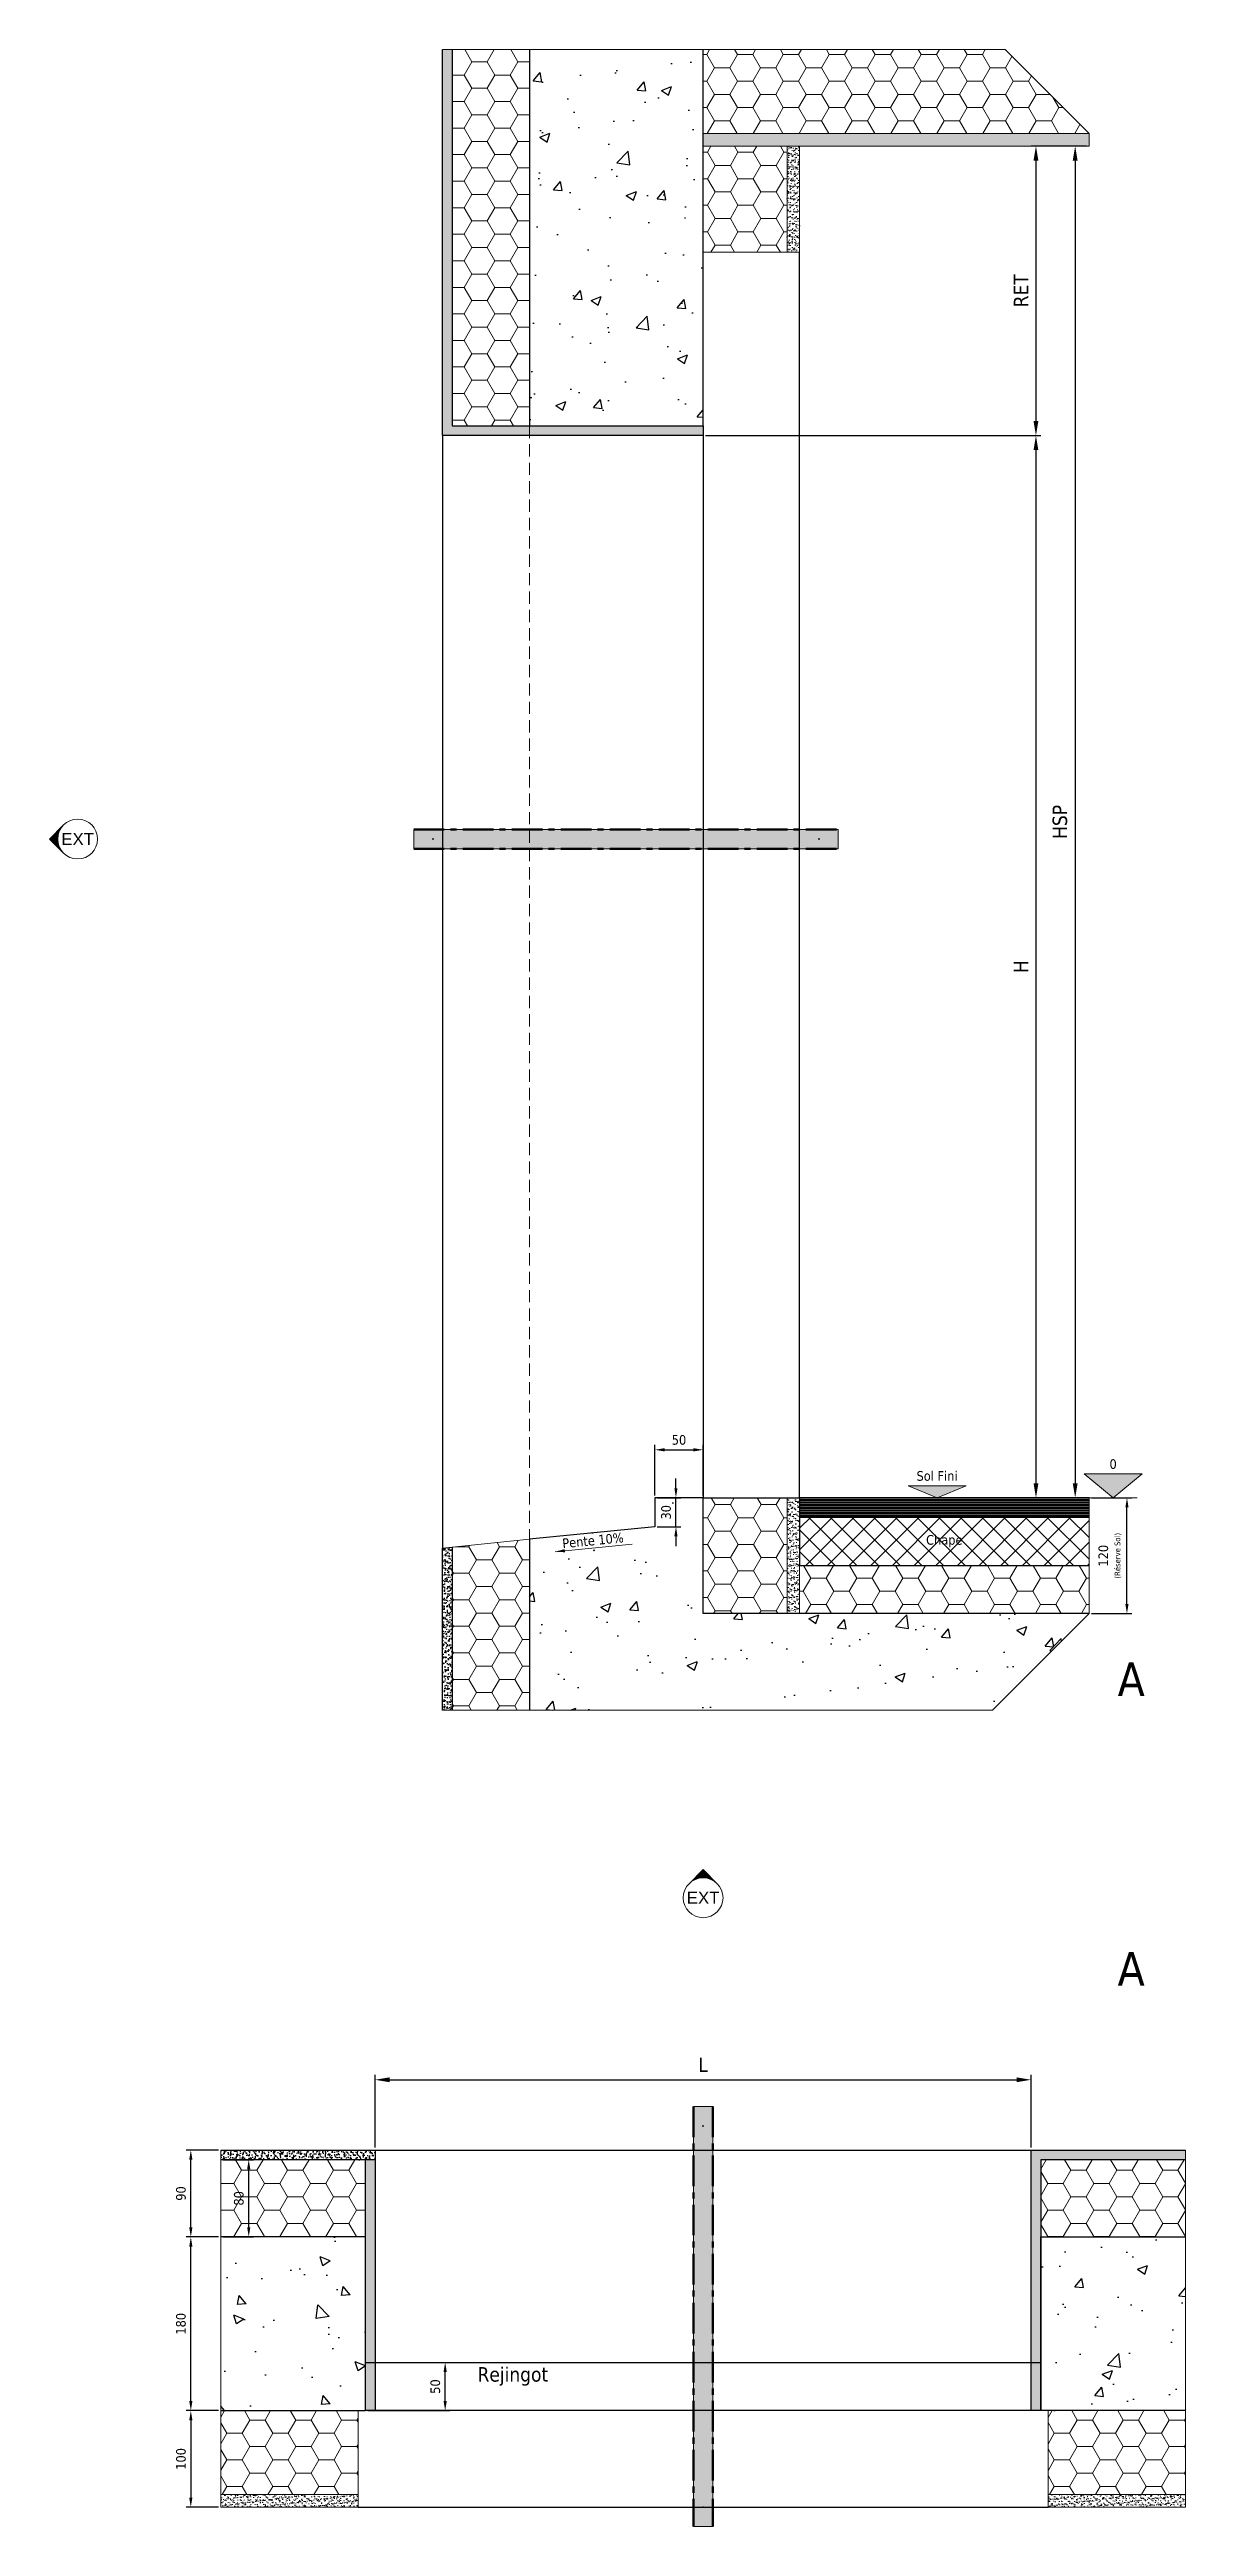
# Model space of a CAD drawing. Header units: millimetres. Extents: x -20000 to 230000, y -17405 to 25402.
# Drawn here: x 4340 to 5518, y 4028 to 6594 of the extents above; entities that cross this region are included whole.
import ezdxf
from ezdxf.enums import TextEntityAlignment as Align

# ---------------------------------------------------------------- set-up
doc = ezdxf.new("R2010")
doc.units = ezdxf.units.MM
doc.header["$PDMODE"] = 35
doc.header["$PDSIZE"] = 0.5
doc.linetypes.add('AXES', pattern=[50.800000000000004, 31.75, -6.35, 6.35, -6.35])
doc.linetypes.add('CACHE', pattern=[9.524999999999999, 6.35, -3.175])
doc.layers.get('0').update_dxf_attribs({"lineweight": 13})
doc.layers.get('Defpoints').update_dxf_attribs({"true_color": 0xc2a584})
for name, color, linetype, lineweight in [('0 - 1 (validé)', 3, 'Continuous', 13), ('1 - Axe', 1, 'AXES', 0), ('1 - BETON', 251, 'Continuous', 25), ('1 - Béton', 251, 'Continuous', 25), ('1 - Cotation', 32, 'Continuous', 13), ('1 - INTERROMPU', 253, 'CACHE', 13), ('1 - Isolant', 132, 'Continuous', 13), ('1 - Platre', 252, 'Continuous', 13), ('1 - Texte', 7, 'Continuous', 13), ('Texte', 7, 'Continuous', 13)]:
    doc.layers.add(name, color=color, linetype=linetype, lineweight=lineweight)
for name, color, linetype, lineweight, plot in [('0 - Invisible', 43, 'Continuous', 0, False), ('0 - Trame', 1, 'Continuous', 0, False), ('Non visible', 163, 'Continuous', 25, False)]:
    doc.layers.add(name, color=color, linetype=linetype, lineweight=lineweight, plot=plot)
doc.layers.add('1 - Cache', color=7, linetype='Continuous', lineweight=0, true_color=0xffffff)
doc.styles.get("Standard").update_dxf_attribs({"font": 'ARIALUNI.TTF'})
doc.styles.add('Texte Poralu', font='tahomabd.ttf')
doc.dimstyles.new('100 - 1000', dxfattribs={"dimtxt": 15, "dimasz": 15, "dimexe": 5, "dimexo": 2.5, "dimgap": 8, "dimtad": 1, "dimdec": 1, "dimtxsty": 'Texte Poralu', "dimcen": 10, "dimazin": 0, "dimtfac": 1, "dimtdec": 1, "dimtmove": 0, "dimatfit": 3, "dimfxl": 1, "dimarcsym": 0})
doc.dimstyles.new('30 - 1000', dxfattribs={"dimtxt": 10, "dimasz": 10, "dimexe": 5, "dimexo": 2.5, "dimgap": 5, "dimtad": 1, "dimdec": 1, "dimtxsty": 'Texte Poralu', "dimcen": 5, "dimazin": 0, "dimtfac": 1, "dimtdec": 1, "dimtmove": 0, "dimatfit": 3, "dimfxl": 1, "dimarcsym": 0})

msp = doc.modelspace()

# ---------------------------------------------------------------- texts
at = {"layer": '1 - Texte', "insert": (4783.640204902751, 4193.009437021043), "char_height": 15, "attachment_point": 1, "style": 'Texte Poralu'}
msp.add_mtext_dynamic_manual_height_columns('Rejingot', width=98.00237297415151, gutter_width=300, heights=[0], dxfattribs=at)

# ---------------------------------------------------------------- blocks, each defined once
blk = doc.blocks.new('*U441')
at = {"layer": '1 - Isolant'}
h = blk.add_hatch(dxfattribs=at)
h.set_pattern_fill('HONEY', color=256, scale=5, style=0)
h.set_pattern_definition([(0, (110.0000906813123, 79.99999999999812), (23.8125, 13.748153225), [15.875, -31.75]), (120, (110.0000906813123, 79.99999999999812), (-23.81249994797095, 13.74815331511695), [15.87499999999995, -31.7499999999999]), (59.99999999999999, (110.0000906813123, 79.99999999999812), (5.202904551637744e-08, 27.49630654011694), [-31.75, 15.875])])
h.paths.add_polyline_path([(-149.9999933903616, 0), (0, -9.094947017729282e-13), (-8.952838470577262e-13, 79.99999999999818), (-149.9999933903625, 79.99999999999906)])
at = {"layer": '0 - Invisible'}
blk.add_lwpolyline([(-149.9999933903625, 79.99999999999906), (-149.9999933903616, 0)], dxfattribs=at)
at = {"layer": '1 - Isolant'}
blk.add_lwpolyline([(-149.9999933903616, 0), (0, 0), (0, 0), (0, -9.094947017729282e-13), (-8.952838470577262e-13, 79.99999999999818), (-149.9999933903625, 79.99999999999906)], dxfattribs=at)
blk = doc.blocks.new('*U436')
at = {"layer": '1 - Isolant'}
h = blk.add_hatch(dxfattribs=at)
h.set_pattern_fill('HONEY', color=256, scale=5)
h.set_pattern_definition([(0, (237.499815932928, -1.4210854715202e-14), (23.8125, 13.748153225), [15.875, -31.75]), (120, (237.499815932928, -1.4210854715202e-14), (-23.81249994797095, 13.74815331511695), [15.87499999999996, -31.74999999999992]), (59.99999999999999, (237.499815932928, -1.4210854715202e-14), (5.202904551637744e-08, 27.49630654011694), [-31.75, 15.875])])
h.paths.add_polyline_path([(-149.9999999999709, -87.00000000000001), (-149.9999999999709, 0), (-7.500147691644084, 0), (-7.500147691644084, -87.00000000000001)])
at = {"layer": '1 - Platre'}
h = blk.add_hatch(dxfattribs=at)
h.set_pattern_fill('AR-SAND', color=256, scale=0.1)
h.set_pattern_definition([(37.50000000000001, (237.499815932928, -1.4210854715202e-14), (-0.1600031295984046, 4.894132373293424), [0, -3.860800000000001, 0, -4.318000000000001, 0, -4.1275]), (7.499999999999999, (237.499815932928, -1.4210854715202e-14), (4.495232831380027, 7.168251005683543), [0, -2.0828, 0, -3.4798, 0, -1.3335]), (327.5, (234.375615932928, -1.4210854715202e-14), (7.90992370241458, 0.01437184678545691), [0, -1.27, 0, -4.572, 0, -5.969]), (317.5, (234.375615932928, -1.4210854715202e-14), (7.635564524722972, 2.229293232572162), [0, -0.635, 0, -2.9972, 0, -3.429])])
h.paths.add_polyline_path([(-149.9999999999709, -100), (-149.9999999999709, -87.00000000000001), (-7.500147691644084, -87.00000000000001), (-7.500147691644084, -100)])
at = {"layer": '0 - Invisible'}
for points in [[(-149.9999999999709, -87.00000000000001), (-149.9999999999709, 0)], [(-149.9999999999709, -100), (-149.9999999999709, -87.00000000000001)]]:
    blk.add_lwpolyline(points, dxfattribs=at)
at = {"layer": '1 - Isolant'}
blk.add_lwpolyline([(-149.9999999999709, 0), (-7.500147691644084, 0), (-7.500147691644084, -87.00000000000001), (-149.9999999999709, -87.00000000000001)], dxfattribs=at)
at = {"layer": '1 - Platre'}
blk.add_lwpolyline([(-149.9999999999709, -87.00000000000001), (-7.500147691644084, -87.00000000000001), (-7.500147691644084, -100), (-149.9999999999709, -100)], dxfattribs=at)
blk = doc.blocks.new('*U437')
at = {"layer": '1 - Isolant'}
h = blk.add_hatch(dxfattribs=at)
h.set_pattern_fill('HONEY', color=256, scale=5)
h.set_pattern_definition([(0, (47.49993897719287, -1.4210854715202e-14), (23.8125, 13.748153225), [15.875, -31.75]), (120, (47.49993897719287, -1.4210854715202e-14), (-23.81249994797095, 13.74815331511695), [15.87499999999996, -31.74999999999991]), (59.99999999999999, (47.49993897719287, -1.4210854715202e-14), (5.202904551637744e-08, 27.49630654011694), [-31.75, 15.875])])
h.paths.add_polyline_path([(150.0000385328185, -87.00000000000001), (150.0000385328185, 0), (7.499900444374376, 0), (7.499900444374376, -87.00000000000001)])
at = {"layer": '1 - Platre'}
h = blk.add_hatch(dxfattribs=at)
h.set_pattern_fill('AR-SAND', color=256, scale=0.1)
h.set_pattern_definition([(37.50000000000001, (47.49993897719287, -1.4210854715202e-14), (-0.1600031295984046, 4.894132373293424), [0, -3.860800000000001, 0, -4.318000000000001, 0, -4.1275]), (7.499999999999999, (47.49993897719287, -1.4210854715202e-14), (4.495232831380027, 7.168251005683543), [0, -2.0828, 0, -3.4798, 0, -1.3335]), (327.5, (44.37573897719287, -1.4210854715202e-14), (7.90992370241458, 0.01437184678545691), [0, -1.27, 0, -4.572, 0, -5.969]), (317.5, (44.37573897719287, -1.4210854715202e-14), (7.635564524722972, 2.229293232572162), [0, -0.635, 0, -2.9972, 0, -3.429])])
h.paths.add_polyline_path([(150.0000385328185, -100), (150.0000385328185, -87.00000000000001), (7.499900444374376, -87.00000000000001), (7.499900444374376, -100)])
at = {"layer": '0 - Invisible'}
for points in [[(150.0000385328185, -87.00000000000001), (150.0000385328185, 0)], [(150.0000385328185, -100), (150.0000385328185, -87.00000000000001)]]:
    blk.add_lwpolyline(points, dxfattribs=at)
at = {"layer": '1 - Isolant'}
blk.add_lwpolyline([(150.0000385328185, 0), (7.499900444374376, 0), (7.499900444374376, -87.00000000000001), (150.0000385328185, -87.00000000000001)], dxfattribs=at)
at = {"layer": '1 - Platre'}
blk.add_lwpolyline([(150.0000385328185, -87.00000000000001), (7.499900444374376, -87.00000000000001), (7.499900444374376, -100), (150.0000385328185, -100)], dxfattribs=at)
blk = doc.blocks.new('*U442')
at = {"layer": '1 - Isolant'}
h = blk.add_hatch(dxfattribs=at)
h.set_pattern_fill('HONEY', color=256, scale=5, style=0)
h.set_pattern_definition([(0, (110.0000906813141, 79.99999999999812), (23.8125, 13.748153225), [15.875, -31.75]), (120, (110.0000906813141, 79.99999999999812), (-23.81249994797095, 13.74815331511695), [15.87499999999995, -31.7499999999999]), (59.99999999999999, (110.0000906813141, 79.99999999999812), (5.202904551637744e-08, 27.49630654011694), [-31.75, 15.875])])
h.paths.add_polyline_path([(-149.9999933903616, 0), (1.818989403545856e-12, -9.094947017729282e-13), (9.237055564881302e-13, 79.99999999999818), (-149.9999933903625, 79.99999999999906)])
at = {"layer": '0 - Invisible'}
blk.add_lwpolyline([(-149.9999933903625, 79.99999999999906), (-149.9999933903616, 0)], dxfattribs=at)
at = {"layer": '1 - Isolant'}
blk.add_lwpolyline([(-149.9999933903616, 0), (0, 0), (0, 0), (1.818989403545856e-12, -9.094947017729282e-13), (9.237055564881302e-13, 79.99999999999818), (-149.9999933903625, 79.99999999999906)], dxfattribs=at)
blk = doc.blocks.new('*D1376')
at = {"layer": '1 - Cotation', "color": 0, "lineweight": -2, "transparency": 16777216}
for p, q in [((4677.500019203425, 4420.42839723605), (4677.500019203425, 4495.74337095237)), ((5357.499991699586, 4420.428078769466), (5357.499991699586, 4495.74337095237)), ((4692.500019203425, 4490.74337095237), (5342.499991699586, 4490.74337095237))]:
    blk.add_line(p, q, dxfattribs=at)
at = {"layer": '1 - Cotation', "color": 0, "transparency": 16777216}
for points in [[(4692.500019203425, 4493.24337095237), (4692.500019203425, 4488.24337095237), (4677.500019203425, 4490.74337095237)], [(5342.499991699586, 4493.24337095237), (5342.499991699586, 4488.24337095237), (5357.499991699586, 4490.74337095237)]]:
    blk.add_solid(points, dxfattribs=at)
at = {"layer": 'Defpoints', "color": 0, "transparency": 16777216}
for p in [(5357.499991699586, 4490.74337095237), (4677.500019203425, 4417.92839723605), (5357.499991699586, 4417.928078769466)]:
    blk.add_point(p, dxfattribs=at)
at = {"layer": '1 - Cotation', "color": 0, "transparency": 16777216, "insert": (5017.500005451506, 4506.24337095237), "char_height": 15, "attachment_point": 5, "style": 'Texte Poralu'}
blk.add_mtext('L', dxfattribs=at)
blk = doc.blocks.new('*U435')
at = {"layer": '1 - BETON'}
h = blk.add_hatch(dxfattribs=at)
h.set_pattern_fill('CONCRETE', color=256, scale=15, style=0, pattern_type=2)
h.set_pattern_definition([(49.99999999999999, (-49.99996146718152, -20.00000000000003), (107.589027390113, -9.412820247389266), [11.25, -123.75]), (355, (-49.99996146718152, -20.00000000000003), (-20.81270004195, 112.8288200550018), [9, -99]), (100.4514, (-41.03420946718152, -20.78440100000003), (86.77640725710323, 103.415931309143), [9.5610285, -105.1713168]), (46.18420000000002, (-49.99996146718152, 9.999999999999977), (160.0861572938467, -24.82785214935271), [16.87499999999996, -185.6249999999997]), (96.6356, (-36.65944971718152, 7.931003949999974), (140.1994058323055, 146.1176806350663), [14.3415432, -157.75695]), (351.1842, (-49.99996146718152, 9.999999999999977), (140.1992917700441, 146.1177901387987), [13.5, -148.5]), (21, (-34.99996146718152, 2.499999999999975), (89.53605781776925, -60.39283359980082), [11.25, -123.75]), (326.0000000000001, (-34.99996146718152, 2.499999999999975), (36.49729978823726, 108.772506757028), [9, -99]), (71.4514, (-27.53862651718151, -2.532740900000025), (126.0333942872235, 48.37957450649286), [9.5610285, -105.1713168]), (37.50000000000001, (-49.99996146718152, -20.00000000000003), (1.8239782975936, 49.93407807469672), [0, -97.8, 0, -100.5, 0, -99.375]), (7.499999999999999, (-49.99996146718152, -20.00000000000003), (39.46043061632229, 59.16175678235403), [0, -57.3, 0, -95.55, 0, -37.875]), (327.5, (-83.44996146718152, -20.00000000000003), (80.07336542586135, -3.383230760156963), [0, -37.5, 0, -117, 0, -155.25]), (317.5, (-98.44996146718152, -20.00000000000003), (87.47792540135794, 15.01574734984766), [0, -48.75, 0, -77.69999999999999, 0, -110.25])])
h.paths.add_polyline_path([(150.0000385328185, 179.9999999999999), (150.0000385328185, 0), (0, 0), (0, 180)])
at = {"layer": '0 - Invisible'}
blk.add_lwpolyline([(150.0000385328185, 179.9999999999999), (150.0000385328185, 0)], dxfattribs=at)
at = {"layer": '1 - BETON'}
blk.add_lwpolyline([(150.0000385328185, 0), (0, 0), (0, 180), (150.0000385328185, 179.9999999999999)], dxfattribs=at)
blk = doc.blocks.new('*U434')
at = {"layer": '1 - BETON'}
h = blk.add_hatch(dxfattribs=at)
h.set_pattern_fill('CONCRETE', color=256, scale=15, style=0, pattern_type=2)
h.set_pattern_definition([(49.99999999999999, (-50.00000000000003, -20.00000000000003), (107.589027390113, -9.412820247389266), [11.25, -123.75]), (355, (-50.00000000000003, -20.00000000000003), (-20.81270004195, 112.8288200550018), [9, -99]), (100.4514, (-41.03424800000003, -20.78440100000002), (86.77640725710323, 103.415931309143), [9.5610285, -105.1713168]), (46.18420000000002, (-50.00000000000003, 9.999999999999977), (160.0861572938467, -24.82785214935271), [16.87499999999996, -185.6249999999997]), (96.6356, (-36.65948825000003, 7.931003949999974), (140.1994058323055, 146.1176806350663), [14.3415432, -157.75695]), (351.1842, (-50.00000000000003, 9.999999999999977), (140.1992917700441, 146.1177901387987), [13.5, -148.5]), (21, (-35.00000000000003, 2.499999999999975), (89.53605781776925, -60.39283359980082), [11.25, -123.75]), (326.0000000000001, (-35.00000000000003, 2.499999999999975), (36.49729978823726, 108.772506757028), [9, -99]), (71.4514, (-27.53866505000002, -2.532740900000025), (126.0333942872235, 48.37957450649286), [9.5610285, -105.1713168]), (37.50000000000001, (-50.00000000000003, -20.00000000000003), (1.8239782975936, 49.93407807469672), [0, -97.8, 0, -100.5, 0, -99.375]), (7.499999999999999, (-50.00000000000003, -20.00000000000003), (39.46043061632229, 59.16175678235403), [0, -57.3, 0, -95.55, 0, -37.875]), (327.5, (-83.45000000000003, -20.00000000000003), (80.07336542586135, -3.383230760156963), [0, -37.5, 0, -117, 0, -155.25]), (317.5, (-98.45000000000003, -20.00000000000003), (87.47792540135794, 15.01574734984766), [0, -48.75, 0, -77.69999999999999, 0, -110.25])])
h.paths.add_polyline_path([(150, 179.9999999999999), (150, 0), (0, 0), (0, 180)])
at = {"layer": '0 - Invisible'}
blk.add_lwpolyline([(150, 179.9999999999999), (150, 0)], dxfattribs=at)
at = {"layer": '1 - BETON'}
blk.add_lwpolyline([(150, 0), (0, 0), (0, 180), (150, 179.9999999999999)], dxfattribs=at)
blk = doc.blocks.new('*D1377')
at = {"layer": 'Defpoints', "color": 0, "lineweight": -2, "transparency": 16777216}
for p, q in [((4514.99997544319, 4327.928406744617), (4481.479444394658, 4327.928406744617)), ((4486.479444394658, 4157.928406744617), (4486.479444394658, 4317.928406744617)), ((4514.99997544319, 4147.928406744617), (4481.479444394658, 4147.928406744617))]:
    blk.add_line(p, q, dxfattribs=at)
at = {"layer": 'Defpoints', "color": 0, "transparency": 16777216}
for p in [(4486.479444394658, 4327.928406744617), (4517.49997544319, 4327.928406744617), (4517.49997544319, 4147.928406744617)]:
    blk.add_point(p, dxfattribs=at)
for points in [[(4484.812777727991, 4317.928406744617), (4488.146111061325, 4317.928406744617), (4486.479444394658, 4327.928406744617)], [(4484.812777727991, 4157.928406744617), (4488.146111061325, 4157.928406744617), (4486.479444394658, 4147.928406744617)]]:
    blk.add_solid(points, dxfattribs=at)
at = {"layer": 'Defpoints', "color": 0, "transparency": 16777216, "insert": (4476.251103226087, 4237.928406744618), "char_height": 10, "attachment_point": 5, "rotation": 90, "style": 'Texte Poralu'}
blk.add_mtext('180', dxfattribs=at)
blk = doc.blocks.new('*D1378')
at = {"layer": '1 - Cotation', "color": 0, "lineweight": -2, "transparency": 16777216}
for p, q in [((4514.999975443219, 4147.928406744617), (4481.479444394658, 4147.928406744617)), ((4486.479444394658, 4137.928406744617), (4486.479444394658, 4057.928406744617)), ((4514.999975443219, 4047.928406744617), (4481.479444394658, 4047.928406744617))]:
    blk.add_line(p, q, dxfattribs=at)
at = {"layer": '1 - Cotation', "color": 0, "transparency": 16777216}
for points in [[(4484.812777727991, 4137.928406744617), (4488.146111061325, 4137.928406744617), (4486.479444394658, 4147.928406744617)], [(4484.812777727991, 4057.928406744617), (4488.146111061325, 4057.928406744617), (4486.479444394658, 4047.928406744617)]]:
    blk.add_solid(points, dxfattribs=at)
at = {"layer": 'Defpoints', "color": 0, "transparency": 16777216}
for p in [(4517.499975443219, 4147.928406744617), (4486.479444394658, 4047.928406744617), (4517.499975443219, 4047.928406744617)]:
    blk.add_point(p, dxfattribs=at)
at = {"layer": '1 - Cotation', "color": 0, "transparency": 16777216, "insert": (4476.274608934616, 4097.928406744618), "char_height": 10, "attachment_point": 5, "rotation": 90, "style": 'Texte Poralu'}
blk.add_mtext('100', dxfattribs=at)
blk = doc.blocks.new('*D1379')
at = {"layer": '1 - Cotation', "color": 0, "lineweight": -2, "transparency": 16777216}
for p, q in [((4669.999879171168, 4197.928406744628), (4755.121790576124, 4197.928406744628)), ((4750.121790576124, 4157.928406744617), (4750.121790576124, 4187.928406744628)), ((4669.999903239173, 4147.928406744617), (4755.121790576124, 4147.928406744617))]:
    blk.add_line(p, q, dxfattribs=at)
at = {"layer": '1 - Cotation', "color": 0, "transparency": 16777216}
for points in [[(4748.455123909457, 4187.928406744628), (4751.788457242791, 4187.928406744628), (4750.121790576124, 4197.928406744628)], [(4748.455123909457, 4157.928406744617), (4751.788457242791, 4157.928406744617), (4750.121790576124, 4147.928406744617)]]:
    blk.add_solid(points, dxfattribs=at)
at = {"layer": 'Defpoints', "color": 0, "transparency": 16777216}
for p in [(4667.499879171168, 4197.928406744628), (4750.121790576124, 4197.928406744628), (4667.499903239173, 4147.928406744617)]:
    blk.add_point(p, dxfattribs=at)
at = {"layer": '1 - Cotation', "color": 0, "transparency": 16777216, "insert": (4739.916955116083, 4172.928406744623), "char_height": 10, "attachment_point": 5, "rotation": 90, "style": 'Texte Poralu'}
blk.add_mtext('50', dxfattribs=at)
blk = doc.blocks.new('*D1380')
at = {"layer": 'Defpoints', "color": 0, "lineweight": -2, "transparency": 16777216}
for p, q in [((4514.999930727722, 4417.928264116479), (4481.479453903199, 4417.928264116479)), ((4486.479453903199, 4337.928406744617), (4486.479453903199, 4407.928264116479)), ((4514.99997544319, 4327.928406744617), (4481.479453903199, 4327.928406744617))]:
    blk.add_line(p, q, dxfattribs=at)
at = {"layer": 'Defpoints', "color": 0, "transparency": 16777216}
for p in [(4486.479453903199, 4417.928264116479), (4517.499930727722, 4417.928264116479), (4517.49997544319, 4327.928406744617)]:
    blk.add_point(p, dxfattribs=at)
for points in [[(4484.812787236532, 4407.928264116479), (4488.146120569866, 4407.928264116479), (4486.479453903199, 4417.928264116479)], [(4484.812787236532, 4337.928406744617), (4488.146120569866, 4337.928406744617), (4486.479453903199, 4327.928406744617)]]:
    blk.add_solid(points, dxfattribs=at)
at = {"layer": 'Defpoints', "color": 0, "transparency": 16777216, "insert": (4476.274618443158, 4372.928335430549), "char_height": 10, "attachment_point": 5, "rotation": 90, "style": 'Texte Poralu'}
blk.add_mtext('90', dxfattribs=at)
blk = doc.blocks.new('*D1381')
at = {"layer": 'Defpoints', "color": 0, "lineweight": -2, "transparency": 16777216}
for p, q in [((4519.999950246501, 4407.928301654997), (4551.504766921991, 4407.928301654997)), ((4546.504766921991, 4337.928301655019), (4546.504766921991, 4397.928301654997)), ((4520.00000629429, 4327.928301655019), (4551.504766921991, 4327.928301655019))]:
    blk.add_line(p, q, dxfattribs=at)
at = {"layer": 'Defpoints', "color": 0, "transparency": 16777216}
for p in [(4517.499950246501, 4407.928301654997), (4546.504766921991, 4407.928301654997), (4517.50000629429, 4327.928301655019)]:
    blk.add_point(p, dxfattribs=at)
for points in [[(4544.838100255324, 4397.928301654997), (4548.171433588658, 4397.928301654997), (4546.504766921991, 4407.928301654997)], [(4544.838100255324, 4337.928301655019), (4548.171433588658, 4337.928301655019), (4546.504766921991, 4327.928301655019)]]:
    blk.add_solid(points, dxfattribs=at)
at = {"layer": 'Defpoints', "color": 0, "transparency": 16777216, "insert": (4536.276425753421, 4367.928301655009), "char_height": 10, "attachment_point": 5, "rotation": 90, "style": 'Texte Poralu'}
blk.add_mtext('80', dxfattribs=at)
blk = doc.blocks.new('*U1386')
at = {"layer": '1 - Cache'}
blk.add_hatch(color=256, dxfattribs=at).paths.add_polyline_path([(-9.999997438038362, 20.00000128098062), (-10.00005316068065, -414.9998299771475), (9.999946839319197, -414.9998325391089), (10.00000256196148, 19.99999871901906)])
at = {"layer": '0 - Invisible'}
blk.add_lwpolyline([(-9.999997438038362, 20.00000128098062), (-10.00005316068065, -414.9998299771475), (9.999946839319197, -414.9998325391089), (10.00000256196148, 19.99999871901906)], close=True, dxfattribs=at)
for p in [(0, 0), (-5.059871916602343e-05, -394.9998312581284)]:
    blk.add_point(p, dxfattribs=at)
at = {"layer": '1 - Axe', "lineweight": 50}
for p, q in [((-9.999997438038362, 20.00000128098062), (-10.00005316068065, -414.9998299771475)), ((10.00000256196148, 19.99999871901906), (9.999946839319197, -414.9998325391089))]:
    blk.add_line(p, q, dxfattribs=at)
blk = doc.blocks.new('*U498')
at = {"layer": '1 - BETON'}
h = blk.add_hatch(dxfattribs=at)
h.set_pattern_fill('AR-SAND', color=256, scale=0.1)
h.set_pattern_definition([(37.50000000000001, (49.99994055178092, -59.99999524586235), (-0.1600031295984046, 4.894132373293424), [0, -3.860800000000001, 0, -4.318000000000001, 0, -4.1275]), (7.499999999999999, (49.99994055178092, -59.99999524586235), (4.495232831380027, 7.168251005683543), [0, -2.0828, 0, -3.4798, 0, -1.3335]), (327.5, (46.87574055178092, -59.99999524586235), (7.90992370241458, 0.01437184678545762), [0, -1.27, 0, -4.572, 0, -5.969]), (317.5, (46.87574055178092, -59.99999524586235), (7.635564524722972, 2.229293232572163), [0, -0.635, 0, -2.9972, 0, -3.429])])
h.paths.add_polyline_path([(-150.0000594482191, 10), (-150.0000594482191, 0), (0, 0), (0, -259.9999952458624), (10, -259.9999952458624), (10, 10)])
at = {"layer": '0 - Invisible'}
blk.add_lwpolyline([(-150.0000594482191, 10), (-150.0000594482191, 0)], dxfattribs=at)
at = {"layer": '1 - BETON'}
blk.add_lwpolyline([(-150.0000594482191, 0), (0, 0), (0, -259.9999952458624), (10, -259.9999952458624), (10, 10), (-150.0000594482191, 10)], dxfattribs=at)
blk = doc.blocks.new('*U679')
at = {"layer": '1 - BETON'}
h = blk.add_hatch(dxfattribs=at)
h.set_pattern_fill('AR-SAND', color=256, scale=0.1)
h.set_pattern_definition([(37.50000000000001, (0, -59.9999999998895), (-0.1600031295984046, 4.894132373293424), [0, -3.860800000000001, 0, -4.318000000000001, 0, -4.1275]), (7.499999999999999, (0, -59.9999999998895), (4.495232831380027, 7.168251005683543), [0, -2.0828, 0, -3.4798, 0, -1.3335]), (327.5, (-3.1242, -59.9999999998895), (7.90992370241458, 0.01437184678545762), [0, -1.27, 0, -4.572, 0, -5.969]), (317.5, (-3.1242, -59.9999999998895), (7.635564524722972, 2.229293232572163), [0, -0.635, 0, -2.9972, 0, -3.429])])
h.paths.add_polyline_path([(9.999999999999963, -259.9999999998895), (10, 0), (0, 0), (-3.673940397442059e-14, -259.9999999998895)])
at = {"layer": '0 - Invisible'}
blk.add_line((-3.673940397442059e-14, -259.9999999998895), (9.999999999999963, -259.9999999998895), dxfattribs=at)
at = {"layer": '1 - BETON'}
blk.add_lwpolyline([(9.999999999999963, -259.9999999998895), (10, 0), (0, 0), (-3.673940397442059e-14, -259.9999999998895)], dxfattribs=at)
blk = doc.blocks.new('*U680')
at = {"layer": '1 - BETON'}
h = blk.add_hatch(dxfattribs=at)
h.set_pattern_fill('AR-SAND', color=256, scale=0.1)
h.set_pattern_definition([(37.50000000000001, (0, 40.00006681227478), (-0.1600031295984046, 4.894132373293424), [0, -3.860800000000001, 0, -4.318000000000001, 0, -4.1275]), (7.499999999999999, (0, 40.00006681227478), (4.495232831380027, 7.168251005683543), [0, -2.0828, 0, -3.4798, 0, -1.3335]), (327.5, (-3.1242, 40.00006681227478), (7.90992370241458, 0.01437184678545762), [0, -1.27, 0, -4.572, 0, -5.969]), (317.5, (-3.1242, 40.00006681227478), (7.635564524722972, 2.229293232572163), [0, -0.635, 0, -2.9972, 0, -3.429])])
h.paths.add_polyline_path([(9.999999999999964, -159.9999331877252), (10, 3.979039320256561e-13), (0, 0), (-3.673940397442059e-14, -159.9999331877256)])
at = {"layer": '0 - Invisible'}
blk.add_line((-3.673940397442059e-14, -159.9999331877256), (9.999999999999964, -159.9999331877252), dxfattribs=at)
at = {"layer": '1 - BETON'}
blk.add_lwpolyline([(9.999999999999964, -159.9999331877252), (10, 3.979039320256561e-13), (0, 0), (-3.673940397442059e-14, -159.9999331877256)], dxfattribs=at)
blk = doc.blocks.new('*U189')
h = blk.add_hatch(color=256)
edge = h.paths.add_edge_path()
edge.add_line((-2.072522045462071e-13, 29.16815472393788), (-14.58407736196905, 14.58407736197051))
edge.add_arc((1.103117597267565e-11, -1.326938559031979e-11), 20.62500000001327, 90.00000000003098, 134.9999999999927, ccw=False)
edge.add_arc((-8.900435943814897e-12, -8.125056183416809e-12), 20.62500000000813, 45.00000000000222, 89.99999999997573, ccw=False)
edge.add_line((14.58407736196884, 14.58407736197071), (-2.060573933704291e-13, 29.16815472393788))
for p, q in [((0.00170546913411465, 29.16815472393787), (-14.58407736197124, 14.58407736196831)), ((14.58407736196884, 14.58407736197071), (0.00170546913411465, 29.16815472393787))]:
    blk.add_line(p, q)
blk.add_circle((0, 0), 20.625)
at = {"insert": (0, 0), "char_height": 12.5, "attachment_point": 5}
blk.add_mtext('EXT', dxfattribs=at)
blk = doc.blocks.new('*U438')
at = {"layer": '1 - Béton'}
h = blk.add_hatch(dxfattribs=at)
h.set_pattern_fill('ANSI31', color=256, scale=0.5, angle=135)
h.set_pattern_definition([(180, (199.9999999999554, 19.99999999999773), (-3.33066907387547e-16, -1.5875), [])])
h.paths.add_polyline_path([(0, 100), (299.9999999999554, 99.99999999999545), (299.9999999999554, 119.9999999999955), (0, 120)])
h = blk.add_hatch(dxfattribs=at)
h.set_pattern_fill('ANSI37', color=256, scale=5)
h.set_pattern_definition([(45, (199.9999999999554, 9.999999999997726), (-11.22532015133644, 11.22532015133644), []), (135, (199.9999999999554, 9.999999999997726), (-11.22532015133644, -11.22532015133644), [])])
h.paths.add_polyline_path([(0, 50), (299.9999999999554, 49.99999999999545), (299.9999999999554, 99.99999999999545), (0, 100)])
h.paths.add_polyline_path([(125.9083277367138, 65.81766286097815), (173.9506380120663, 65.81766286097815), (173.9506380120663, 87.41940899932604), (125.9083277367138, 87.41940899932604)], flags=24)
at = {"layer": '1 - Isolant'}
h = blk.add_hatch(dxfattribs=at)
h.set_pattern_fill('HONEY', color=256, scale=5)
h.set_pattern_definition([(0, (199.9999999999554, 19.99999999999773), (23.8125, 13.748153225), [15.875, -31.75]), (120, (199.9999999999554, 19.99999999999773), (-23.81249994797095, 13.74815331511695), [15.87499999999995, -31.74999999999991]), (59.99999999999999, (199.9999999999554, 19.99999999999773), (5.202904551637744e-08, 27.49630654011694), [-31.75, 15.875])])
h.paths.add_polyline_path([(0, 0), (299.9999999999554, -6.821210263295947e-12), (299.9999999999554, 49.99999999999545), (0, 50)])
at = {"layer": '0 - Invisible'}
for points in [[(0, 100), (299.9999999999554, 99.99999999999545), (299.9999999999554, 119.9999999999955), (0, 120), (0, 100)], [(0, 50), (299.9999999999554, 49.99999999999545), (299.9999999999554, 99.99999999999545), (0, 100), (0, 50)], [(0, 0), (299.9999999999554, -6.821210263295947e-12), (299.9999999999554, 49.99999999999545), (0, 50), (0, 0)]]:
    blk.add_lwpolyline(points, dxfattribs=at)
at = {"layer": '1 - Béton'}
for points in [[(299.9999999999554, 119.9999999999955), (0, 120), (0, 100), (299.9999999999554, 99.99999999999545)], [(299.9999999999554, 99.99999999999545), (0, 100), (0, 50), (299.9999999999554, 49.99999999999545)]]:
    blk.add_lwpolyline(points, dxfattribs=at)
at = {"layer": '1 - Isolant'}
blk.add_lwpolyline([(299.9999999999554, 49.99999999999545), (0, 50), (0, 0), (299.9999999999554, -6.821210263295947e-12)], dxfattribs=at)
at = {"insert": (149.9999999999777, 74.99999999999763), "char_height": 10, "attachment_point": 5, "style": 'Texte Poralu'}
blk.add_mtext_dynamic_manual_height_columns('Chape', width=39.78362779687997, gutter_width=50, heights=[0], dxfattribs=at)
blk = doc.blocks.new('*U497')
at = {"layer": '1 - Isolant'}
h = blk.add_hatch(dxfattribs=at)
h.set_pattern_fill('HONEY', color=256, scale=5, style=0)
h.set_pattern_definition([(0, (19.99999999999996, 24.99999999998454), (23.8125, 13.748153225), [15.875, -31.75]), (120, (19.99999999999996, 24.99999999998454), (-23.81249994797095, 13.74815331511695), [15.87499999999991, -31.74999999999983]), (59.99999999999999, (19.99999999999996, 24.99999999998454), (5.202904551637744e-08, 27.49630654011694), [-31.75, 15.875])])
h.paths.add_polyline_path([(-3.251437251736507e-14, -177.0000000000155), (0, 0), (-80, -8.000000000000002), (-80.00000000000001, -177.0000000000155)])
at = {"layer": '0 - Invisible'}
blk.add_lwpolyline([(-80.00000000000001, -177.0000000000155), (-3.251437251736507e-14, -177.0000000000155)], dxfattribs=at)
at = {"layer": '1 - Isolant'}
blk.add_lwpolyline([(-3.251437251736507e-14, -177.0000000000155), (0, 0), (-80, -8.000000000000002), (-80.00000000000001, -177.0000000000155)], dxfattribs=at)
blk = doc.blocks.new('*U367')
at = {"layer": '1 - Isolant'}
h = blk.add_hatch(dxfattribs=at)
h.set_pattern_fill('HONEY', color=256, scale=5)
h.set_pattern_definition([(0, (-58597.14088961176, -19357.49265059333), (23.8125, 13.748153225), [15.875, -31.75]), (120, (-58597.14088961176, -19357.49265059333), (-23.81249994797095, 13.74815331511695), [15.87499999999996, -31.74999999999992]), (59.99999999999999, (-58597.14088961176, -19357.49265059333), (5.202904551637744e-08, 27.49630654011694), [-31.75, 15.875])])
h.paths.add_polyline_path([(1.047547144306874e-11, -119.9999999999992), (87.00000000016965, -119.9999999999992), (87.00000000017371, 0), (0, 0)])
at = {"layer": '1 - Platre'}
h = blk.add_hatch(dxfattribs=at)
h.set_pattern_fill('AR-SAND', color=256, scale=0.1)
h.set_pattern_definition([(37.50000000000001, (-58597.14088961176, -19357.49265059333), (-0.1600031295984046, 4.894132373293424), [0, -3.860800000000001, 0, -4.318000000000001, 0, -4.1275]), (7.499999999999999, (-58597.14088961176, -19357.49265059333), (4.495232831380027, 7.168251005683543), [0, -2.0828, 0, -3.4798, 0, -1.3335]), (327.5, (-58600.26508961176, -19357.49265059333), (7.90992370241458, 0.01437184678545691), [0, -1.27, 0, -4.572, 0, -5.969]), (317.5, (-58600.26508961176, -19357.49265059333), (7.635564524722972, 2.229293232572162), [0, -0.635, 0, -2.9972, 0, -3.429])])
h.paths.add_polyline_path([(100.0000000001769, -119.9999999999992), (100.0000000001737, 0), (87.00000000017371, 0), (87.00000000016965, -119.9999999999992)])
at = {"layer": '0 - Invisible'}
for points in [[(1.047547144306874e-11, -119.9999999999992), (87.00000000016965, -119.9999999999992)], [(87.00000000016965, -119.9999999999992), (100.0000000001769, -119.9999999999992)]]:
    blk.add_lwpolyline(points, dxfattribs=at)
at = {"layer": '1 - Isolant'}
blk.add_lwpolyline([(87.00000000016965, -119.9999999999992), (87.00000000017371, 0), (0, 0), (1.047547144306874e-11, -119.9999999999992)], dxfattribs=at)
at = {"layer": '1 - Platre'}
blk.add_lwpolyline([(100.0000000001769, -119.9999999999992), (100.0000000001737, 0), (87.00000000017371, 0), (87.00000000016965, -119.9999999999992)], dxfattribs=at)
blk = doc.blocks.new('*U199')
blk.add_hatch(color=256).paths.add_polyline_path([(25, 0), (55, 25), (-5, 25)])
blk.add_line((0, 0), (50, 0))
blk.add_lwpolyline([(25, 0), (55, 25), (-5, 25), (25, 0)])
at = {"style": 'Texte Poralu'}
blk.add_attdef('HAUTEUR', text='', height=10, dxfattribs=at).set_placement((25, 34.99999999999997), align=Align.MIDDLE_CENTER)
blk = doc.blocks.new('*U200')
blk.add_hatch(color=256).paths.add_polyline_path([(0, 0), (29.99999999999999, 12.5), (-30.00000000000001, 12.5)])
blk.add_lwpolyline([(0, 0), (29.99999999999999, 12.5), (-30.00000000000001, 12.5), (0, 0)])
at = {"layer": 'Texte', "insert": (-7.105427357601002e-15, 17.5), "char_height": 10, "attachment_point": 8, "style": 'Texte Poralu'}
blk.add_mtext('Sol Fini', dxfattribs=at)
blk = doc.blocks.new('*D1349')
at = {"color": 0, "lineweight": -2, "transparency": 16777216}
for p, q in [((5419.999999999991, 5093.732209339345), (5461.828492875664, 5093.732209339345)), ((5456.828492875664, 4983.732209339365), (5456.828492875664, 5083.732209339345)), ((5419.999999999991, 4973.732209339365), (5461.828492875664, 4973.732209339365))]:
    blk.add_line(p, q, dxfattribs=at)
at = {"color": 0, "transparency": 16777216}
for points in [[(5455.161826208997, 5083.732209339345), (5458.495159542331, 5083.732209339345), (5456.828492875664, 5093.732209339345)], [(5455.161826208997, 4983.732209339365), (5458.495159542331, 4983.732209339365), (5456.828492875664, 4973.732209339365)]]:
    blk.add_solid(points, dxfattribs=at)
at = {"layer": 'Defpoints', "color": 0, "transparency": 16777216}
for p in [(5417.499999999991, 5093.732209339345), (5456.828492875664, 5093.732209339345), (5417.499999999991, 4973.732209339365)]:
    blk.add_point(p, dxfattribs=at)
at = {"color": 0, "transparency": 16777216, "insert": (5439.187570556433, 5033.732209339356), "char_height": 10, "attachment_point": 5, "rotation": 90, "style": 'Texte Poralu'}
blk.add_mtext('120 \\P{\\H0.6x;(Réserve Sol)}', dxfattribs=at)
blk = doc.blocks.new('*D1374')
at = {"layer": '1 - Cotation', "color": 0, "lineweight": -2, "transparency": 16777216}
for p, q in [((4967.499999999862, 5096.232209339365), (4967.499999999862, 5148.468846197327)), ((4977.499999999862, 5143.468846197327), (5007.499999999862, 5143.468846197327)), ((5017.499999999862, 5096.232209339365), (5017.499999999862, 5148.468846197327))]:
    blk.add_line(p, q, dxfattribs=at)
at = {"layer": '1 - Cotation', "color": 0, "transparency": 16777216}
for points in [[(4977.499999999862, 5145.135512863994), (4977.499999999862, 5141.80217953066), (4967.499999999862, 5143.468846197327)], [(5007.499999999862, 5145.135512863994), (5007.499999999862, 5141.80217953066), (5017.499999999862, 5143.468846197327)]]:
    blk.add_solid(points, dxfattribs=at)
at = {"layer": 'Defpoints', "color": 0, "transparency": 16777216}
for p in [(5017.499999999862, 5143.468846197327), (4967.499999999862, 5093.732209339365), (5017.499999999862, 5093.732209339365)]:
    blk.add_point(p, dxfattribs=at)
at = {"layer": '1 - Cotation', "color": 0, "transparency": 16777216, "insert": (4992.499999999862, 5153.673681657368), "char_height": 10, "attachment_point": 5, "style": 'Texte Poralu'}
blk.add_mtext('50', dxfattribs=at)
blk = doc.blocks.new('*D1375')
at = {"layer": '1 - Cotation', "color": 0, "lineweight": -2, "transparency": 16777216}
for p, q in [((4989.32936330355, 5103.732209339365), (4989.32936330355, 5113.732209339365)), ((4969.999999999862, 5093.732209339365), (4994.32936330355, 5093.732209339365)), ((4989.32936330355, 5063.732209339365), (4989.32936330355, 5093.732209339365)), ((4969.999999999862, 5063.732209339365), (4994.32936330355, 5063.732209339365)), ((4989.32936330355, 5053.732209339365), (4989.32936330355, 5043.732209339365))]:
    blk.add_line(p, q, dxfattribs=at)
at = {"layer": '1 - Cotation', "color": 0, "transparency": 16777216}
for points in [[(4987.662696636883, 5103.732209339365), (4990.996029970217, 5103.732209339365), (4989.32936330355, 5093.732209339365)], [(4987.662696636883, 5053.732209339365), (4990.996029970217, 5053.732209339365), (4989.32936330355, 5063.732209339365)]]:
    blk.add_solid(points, dxfattribs=at)
at = {"layer": 'Defpoints', "color": 0, "transparency": 16777216}
for p in [(4967.499999999862, 5093.732209339365), (4989.32936330355, 5093.732209339365), (4967.499999999862, 5063.732209339365)]:
    blk.add_point(p, dxfattribs=at)
at = {"layer": '1 - Cotation', "color": 0, "transparency": 16777216, "insert": (4979.121169885148, 5078.732209339366), "char_height": 10, "attachment_point": 5, "rotation": 90, "style": 'Texte Poralu'}
blk.add_mtext('30', dxfattribs=at)
blk = doc.blocks.new('*U755')
at = {"layer": '1 - Isolant'}
h = blk.add_hatch(dxfattribs=at)
h.set_pattern_fill('HONEY', color=256, scale=5)
h.set_pattern_definition([(0, (-58597.14088961185, -19397.49265059342), (23.8125, 13.748153225), [15.875, -31.75]), (120, (-58597.14088961185, -19397.49265059342), (-23.81249994797095, 13.74815331511695), [15.87499999999993, -31.74999999999986]), (59.99999999999999, (-58597.14088961185, -19397.49265059342), (5.202904551637744e-08, 27.49630654011694), [-31.75, 15.875])])
h.paths.add_polyline_path([(9.553002256382407e-11, -300.0000000000984), (87.00000000008097, -300.0000000000984), (86.99999999999818, -190), (-1.818989403545856e-12, -190)])
at = {"layer": '1 - Platre'}
h = blk.add_hatch(dxfattribs=at)
h.set_pattern_fill('AR-SAND', color=256, scale=0.1)
h.set_pattern_definition([(37.50000000000001, (-58597.14088961185, -19397.49265059342), (-0.1600031295984046, 4.894132373293424), [0, -3.860800000000001, 0, -4.318000000000001, 0, -4.1275]), (7.499999999999999, (-58597.14088961185, -19397.49265059342), (4.495232831380027, 7.168251005683543), [0, -2.0828, 0, -3.4798, 0, -1.3335]), (327.5, (-58600.26508961185, -19397.49265059342), (7.90992370241458, 0.01437184678545691), [0, -1.27, 0, -4.572, 0, -5.969]), (317.5, (-58600.26508961185, -19397.49265059342), (7.635564524722972, 2.229293232572162), [0, -0.635, 0, -2.9972, 0, -3.429])])
h.paths.add_polyline_path([(100.0000000000882, -300.0000000000984), (99.99999999999818, -190), (86.99999999999818, -190), (87.00000000008097, -300.0000000000984)])
at = {"layer": '0 - Invisible'}
for points in [[(9.553002256382407e-11, -300.0000000000984), (87.00000000008097, -300.0000000000984)], [(87.00000000008097, -300.0000000000984), (100.0000000000882, -300.0000000000984)]]:
    blk.add_lwpolyline(points, dxfattribs=at)
at = {"layer": '1 - Isolant'}
blk.add_lwpolyline([(87.00000000008097, -300.0000000000984), (86.99999999999818, -190), (-1.818989403545856e-12, -190), (9.553002256382407e-11, -300.0000000000984)], dxfattribs=at)
at = {"layer": '1 - Platre'}
blk.add_lwpolyline([(100.0000000000882, -300.0000000000984), (99.99999999999818, -190), (86.99999999999818, -190), (87.00000000008097, -300.0000000000984)], dxfattribs=at)
blk = doc.blocks.new('*U756')
at = {"layer": '1 - Isolant'}
h = blk.add_hatch(dxfattribs=at)
h.set_pattern_fill('HONEY', color=256, scale=5, style=0)
h.set_pattern_definition([(0, (-80.00000000000003, 229.9999999999841), (23.8125, 13.748153225), [15.875, -31.75]), (120, (-80.00000000000003, 229.9999999999841), (-23.81249994797095, 13.74815331511695), [15.87499999999995, -31.74999999999989]), (59.99999999999999, (-80.00000000000003, 229.9999999999841), (5.202904551637744e-08, 27.49630654011694), [-31.75, 15.875])])
h.paths.add_polyline_path([(-80, 389.999999999985), (2.387982389953544e-14, 389.999999999985), (1.77635683940025e-15, -9.094947017729282e-13), (-80.00000000000003, -9.094947017729282e-13)])
at = {"layer": '0 - Invisible'}
blk.add_lwpolyline([(-80, 389.999999999985), (2.387982389953544e-14, 389.999999999985)], dxfattribs=at)
at = {"layer": '1 - Isolant'}
blk.add_lwpolyline([(2.387982389953544e-14, 389.999999999985), (0, 0), (0, 0), (1.77635683940025e-15, -9.094947017729282e-13), (-80.00000000000003, -9.094947017729282e-13), (-80, 389.999999999985)], dxfattribs=at)
blk = doc.blocks.new('*D1350')
at = {"layer": '1 - Cotation', "color": 0, "lineweight": -2, "transparency": 16777216}
for p, q in [((5020.00000000012, 6194.331641222818), (5367.499999999919, 6194.331641222818)), ((5362.499999999919, 6179.331641222818), (5362.499999999918, 5108.732209339365)), ((5020.000000000018, 5093.732209339365), (5367.499999999918, 5093.732209339365))]:
    blk.add_line(p, q, dxfattribs=at)
at = {"layer": '1 - Cotation', "color": 0, "transparency": 16777216}
for points in [[(5359.999999999919, 6179.331641222818), (5364.999999999919, 6179.331641222818), (5362.499999999919, 6194.331641222818)], [(5359.999999999918, 5108.732209339365), (5364.999999999918, 5108.732209339365), (5362.499999999918, 5093.732209339365)]]:
    blk.add_solid(points, dxfattribs=at)
at = {"layer": 'Defpoints', "color": 0, "transparency": 16777216}
for p in [(5017.50000000012, 6194.331641222818), (5017.500000000018, 5093.732209339365), (5362.499999999918, 5093.732209339365)]:
    blk.add_point(p, dxfattribs=at)
at = {"layer": '1 - Cotation', "color": 0, "transparency": 16777216, "insert": (5346.999999999917, 5644.031925281092), "char_height": 15, "attachment_point": 5, "rotation": 90, "style": 'Texte Poralu'}
blk.add_mtext('H', dxfattribs=at)
blk = doc.blocks.new('*D1351')
at = {"layer": '1 - Cotation', "color": 0, "lineweight": -2, "transparency": 16777216}
for p, q in [((5415.000000000182, 6494.331641222816), (5398.167223597155, 6494.331641222816)), ((5403.167223597155, 6479.331641222816), (5403.167223597155, 5108.73220933936)), ((5414.999999999991, 5093.73220933936), (5398.167223597155, 5093.73220933936))]:
    blk.add_line(p, q, dxfattribs=at)
at = {"layer": '1 - Cotation', "color": 0, "transparency": 16777216}
for points in [[(5400.667223597155, 6479.331641222816), (5405.667223597155, 6479.331641222816), (5403.167223597155, 6494.331641222816)], [(5400.667223597155, 5108.73220933936), (5405.667223597155, 5108.73220933936), (5403.167223597155, 5093.73220933936)]]:
    blk.add_solid(points, dxfattribs=at)
at = {"layer": 'Defpoints', "color": 0, "transparency": 16777216}
for p in [(5417.500000000182, 6494.331641222816), (5403.167223597155, 5093.73220933936), (5417.499999999991, 5093.73220933936)]:
    blk.add_point(p, dxfattribs=at)
at = {"layer": '1 - Cotation', "color": 0, "transparency": 16777216, "insert": (5387.395228969887, 5794.031925281089), "char_height": 15, "attachment_point": 5, "rotation": 90, "style": 'Texte Poralu'}
blk.add_mtext('HSP', dxfattribs=at)
blk = doc.blocks.new('*U754')
at = {"layer": '1 - BETON'}
h = blk.add_hatch(dxfattribs=at)
h.set_pattern_fill('CONCRETE', color=256, scale=15, style=0, pattern_type=2)
h.set_pattern_definition([(49.99999999999999, (19.99999999999994, -10.00000000001504), (107.589027390113, -9.412820247389266), [11.25, -123.75]), (355, (19.99999999999994, -10.00000000001504), (-20.81270004195, 112.8288200550018), [9, -99]), (100.4514, (28.96575199999995, -10.78440100001504), (86.77640725710323, 103.415931309143), [9.5610285, -105.1713168]), (46.18420000000002, (19.99999999999994, 19.99999999998496), (160.0861572938467, -24.82785214935271), [16.87499999999986, -185.6249999999989]), (96.6356, (33.34051174999993, 17.93100394998496), (140.1994058323055, 146.1176806350663), [14.3415432, -157.75695]), (351.1842, (19.99999999999994, 19.99999999998496), (140.1992917700441, 146.1177901387987), [13.5, -148.5]), (21, (34.99999999999994, 12.49999999998496), (89.53605781776925, -60.39283359980082), [11.25, -123.75]), (326.0000000000001, (34.99999999999994, 12.49999999998496), (36.49729978823726, 108.772506757028), [9, -99]), (71.4514, (42.46133494999995, 7.467259099984972), (126.0333942872235, 48.37957450649286), [9.5610285, -105.1713168]), (37.50000000000001, (19.99999999999994, -10.00000000001504), (1.8239782975936, 49.93407807469672), [0, -97.8, 0, -100.5, 0, -99.375]), (7.499999999999999, (19.99999999999994, -10.00000000001504), (39.46043061632229, 59.16175678235403), [0, -57.3, 0, -95.55, 0, -37.875]), (327.5, (-13.45000000000005, -10.00000000001504), (80.07336542586135, -3.383230760156963), [0, -37.5, 0, -117, 0, -155.25]), (317.5, (-28.45000000000005, -10.00000000001504), (87.47792540135794, 15.01574734984766), [0, -48.75, 0, -77.69999999999999, 0, -110.25])])
h.paths.add_polyline_path([(-180, 389.999999999985), (-180, 0), (0, 0), (-2.842170943040401e-14, 389.999999999985)])
at = {"layer": '1 - Isolant'}
h = blk.add_hatch(dxfattribs=at)
h.set_pattern_fill('HONEY', color=256, scale=5)
h.set_pattern_definition([(0, (99.99999999999994, -10.00000000001501), (23.8125, 13.748153225), [15.875, -31.75]), (120, (99.99999999999994, -10.00000000001501), (-23.81249994797095, 13.74815331511695), [15.87499999999995, -31.7499999999999]), (59.99999999999999, (99.99999999999994, -10.00000000001501), (5.202904551637744e-08, 27.49630654011694), [-31.75, 15.875])])
h.paths.add_polyline_path([(400.0000000000001, 302.9999999999851), (313.0000000000002, 389.999999999985), (-2.842170943040401e-14, 389.999999999985), (0, 302.999999999985)])
at = {"layer": '1 - Platre'}
h = blk.add_hatch(dxfattribs=at)
h.set_pattern_fill('AR-SAND', color=256, scale=0.1)
h.set_pattern_definition([(37.50000000000001, (99.99999999999994, -10.00000000001501), (-0.1600031295984046, 4.894132373293424), [0, -3.860800000000001, 0, -4.318000000000001, 0, -4.1275]), (7.499999999999999, (99.99999999999994, -10.00000000001501), (4.495232831380027, 7.168251005683543), [0, -2.0828, 0, -3.4798, 0, -1.3335]), (327.5, (96.87579999999994, -10.00000000001501), (7.90992370241458, 0.01437184678545691), [0, -1.27, 0, -4.572, 0, -5.969]), (317.5, (96.87579999999994, -10.00000000001501), (7.635564524722972, 2.229293232572162), [0, -0.635, 0, -2.9972, 0, -3.429])])
h.paths.add_polyline_path([(400, 289.999999999985), (0, 289.999999999985), (0, 302.999999999985), (400.0000000000001, 302.9999999999851)])
at = {"layer": '0 - Invisible'}
for points in [[(-2.842170943040401e-14, 389.999999999985), (-180, 389.999999999985)], [(400.0000000000001, 302.9999999999851), (313.0000000000002, 389.999999999985), (-2.842170943040401e-14, 389.999999999985)], [(400, 289.999999999985), (400.0000000000001, 302.9999999999851)]]:
    blk.add_lwpolyline(points, dxfattribs=at)
at = {"layer": '1 - BETON'}
blk.add_lwpolyline([(-180, 389.999999999985), (-180, 0), (0, 0), (-3.235129178436047e-14, 389.999999999985)], dxfattribs=at)
at = {"layer": '1 - Isolant'}
blk.add_lwpolyline([(400.0000000000001, 302.9999999999851), (0, 302.999999999985), (-2.842170943040401e-14, 389.999999999985)], dxfattribs=at)
at = {"layer": '1 - Platre'}
blk.add_lwpolyline([(400, 289.999999999985), (0, 289.999999999985), (0, 302.999999999985), (400.0000000000001, 302.9999999999851)], dxfattribs=at)
blk = doc.blocks.new('*U198')
h = blk.add_hatch(color=256)
edge = h.paths.add_edge_path()
edge.add_line((-29.16815472393788, 0), (-14.58407736197061, -14.58407736196894))
edge.add_arc((1.326938559031987e-11, 1.103117597267556e-11), 20.62500000001327, 180.0000000000306, 224.9999999999923, ccw=False)
edge.add_arc((8.125056183416746e-12, -8.900435943814955e-12), 20.62500000000813, 135.0000000000017, 179.9999999999753, ccw=False)
edge.add_line((-14.58407736197061, 14.58407736196894), (-29.16815472393788, 0))
for p, q in [((-14.58407736197061, 14.58407736196894), (-29.16815472393787, 0.001705469134321902)), ((-29.16815472393787, 0.001705469134321902), (-14.58407736196841, -14.58407736197114))]:
    blk.add_line(p, q)
blk.add_circle((0, 0), 20.625)
at = {"insert": (0, 0), "char_height": 12.5, "attachment_point": 5}
blk.add_mtext('EXT', dxfattribs=at)
blk = doc.blocks.new('*D1352')
at = {"layer": '1 - Cotation', "color": 0, "lineweight": -2, "transparency": 16777216}
for p, q in [((5415.00000000012, 6494.3316412228), (5357.499999999918, 6494.3316412228)), ((5362.499999999918, 6479.3316412228), (5362.499999999918, 6209.331641222818)), ((5020.00000000012, 6194.331641222818), (5367.499999999918, 6194.331641222818))]:
    blk.add_line(p, q, dxfattribs=at)
at = {"layer": '1 - Cotation', "color": 0, "transparency": 16777216}
for points in [[(5359.999999999918, 6479.3316412228), (5364.999999999918, 6479.3316412228), (5362.499999999918, 6494.3316412228)], [(5359.999999999918, 6209.331641222818), (5364.999999999918, 6209.331641222818), (5362.499999999918, 6194.331641222818)]]:
    blk.add_solid(points, dxfattribs=at)
at = {"layer": 'Defpoints', "color": 0, "transparency": 16777216}
for p in [(5417.50000000012, 6494.3316412228), (5017.50000000012, 6194.331641222818), (5362.499999999918, 6194.331641222818)]:
    blk.add_point(p, dxfattribs=at)
at = {"layer": '1 - Cotation', "color": 0, "transparency": 16777216, "insert": (5346.999999999916, 6344.331641222811), "char_height": 15, "attachment_point": 5, "rotation": 90, "style": 'Texte Poralu'}
blk.add_mtext('RET', dxfattribs=at)
blk = doc.blocks.new('*U757')
at = {"layer": '1 - BETON'}
h = blk.add_hatch(dxfattribs=at)
h.set_pattern_fill('AR-SAND', color=256, scale=0.1)
h.set_pattern_definition([(37.50000000000001, (-189.9999999999854, -60.00000000000011), (-0.1600031295984046, 4.894132373293424), [0, -3.860800000000001, 0, -4.318000000000001, 0, -4.1275]), (7.499999999999999, (-189.9999999999854, -60.00000000000011), (4.495232831380027, 7.168251005683543), [0, -2.0828, 0, -3.4798, 0, -1.3335]), (327.5, (-193.1241999999854, -60.00000000000011), (7.90992370241458, 0.01437184678545762), [0, -1.27, 0, -4.572, 0, -5.969]), (317.5, (-193.1241999999854, -60.00000000000011), (7.635564524722972, 2.229293232572163), [0, -0.635, 0, -2.9972, 0, -3.429])])
h.paths.add_polyline_path([(-389.9999999999858, 10), (-389.9999999999858, 0), (0, 0), (3.943512183468556e-13, -260.0000000000001), (10.00000000000039, -260.0000000000001), (10, 10)])
at = {"layer": '0 - Invisible'}
blk.add_lwpolyline([(-389.9999999999858, 10), (-389.9999999999858, 0)], dxfattribs=at)
at = {"layer": '1 - BETON'}
blk.add_lwpolyline([(-389.9999999999858, 0), (0, 0), (3.943512183468556e-13, -260.0000000000001), (10.00000000000039, -260.0000000000001), (10, 10), (-389.9999999999858, 10)], dxfattribs=at)
blk = doc.blocks.new('*U495')
at = {"layer": '1 - BETON'}
h = blk.add_hatch(dxfattribs=at)
h.set_pattern_fill('AR-SAND', color=256, scale=0.1)
h.set_pattern_definition([(37.50000000000001, (2.566835632933362e-13, 29.99999999998448), (-0.1600031295984046, 4.894132373293424), [0, -3.860800000000001, 0, -4.318000000000001, 0, -4.1275]), (7.499999999999999, (2.566835632933362e-13, 29.99999999998448), (4.495232831380027, 7.168251005683543), [0, -2.0828, 0, -3.4798, 0, -1.3335]), (327.5, (-3.124199999999743, 29.99999999998448), (7.90992370241458, 0.01437184678545762), [0, -1.27, 0, -4.572, 0, -5.969]), (317.5, (-3.124199999999743, 29.99999999998448), (7.635564524722972, 2.229293232572163), [0, -0.635, 0, -2.9972, 0, -3.429])])
h.paths.add_polyline_path([(10.00000000000022, -169.0000000000155), (10, -1), (0, 0), (2.199441593189156e-13, -169.0000000000155)])
at = {"layer": '0 - Invisible'}
blk.add_line((2.199441593189156e-13, -169.0000000000155), (10.00000000000022, -169.0000000000155), dxfattribs=at)
at = {"layer": '1 - BETON'}
blk.add_lwpolyline([(10.00000000000022, -169.0000000000155), (10, -1), (0, 0), (2.199441593189156e-13, -169.0000000000155)], dxfattribs=at)
blk = doc.blocks.new('*U439')
at = {"layer": '1 - Cache'}
blk.add_hatch(color=256, dxfattribs=at).paths.add_polyline_path([(-20, -10), (419.999999999899, -10), (419.999999999899, 10), (-20, 10)])
at = {"layer": '0 - Invisible'}
blk.add_lwpolyline([(-20, -10), (419.999999999899, -10), (419.999999999899, 10), (-20, 10)], close=True, dxfattribs=at)
for p in [(0, 0), (399.999999999899, 0)]:
    blk.add_point(p, dxfattribs=at)
at = {"layer": '1 - Axe', "lineweight": 50}
for p, q in [((-20, 10), (419.999999999899, 10)), ((-20, -10), (419.999999999899, -10))]:
    blk.add_line(p, q, dxfattribs=at)
blk = doc.blocks.new('Cadre Coupe_Elev')
at = {"const_width": 20}
blk.add_lwpolyline([(500, 9500), (1500, 9500), (1500, 8500), (500, 8500)], close=True, dxfattribs=at)
for p in [(2000, 9500), (3500, 9500), (5000, 9500), (6500, 9500), (8000, 9500), (2000, 1500), (3500, 1500), (5000, 1500), (6500, 1500), (8000, 1500), (2000, 500), (3500, 500), (5000, 500), (6500, 500), (8000, 500)]:
    blk.add_point(p)
at = {"layer": '0 - Trame'}
for points in [[(500, 500), (9500, 500), (9500, 9500), (500, 9500)], [(500, 1500), (9500, 1500), (9500, 500), (500, 500)]]:
    blk.add_lwpolyline(points, close=True, dxfattribs=at)
for p in [(0, 10000), (10000, 10000), (0, 0), (10000, 0)]:
    blk.add_point(p, dxfattribs=at)
at = {"layer": 'Defpoints'}
for p in [(5000, 5729.996620553562), (4999.999999999971, 3733.496620553549), (5000, 1200), (5000, 1000), (5000, 800)]:
    blk.add_point(p, dxfattribs=at)
at = {"color": 7}
blk.add_attdef('REPERE_1', text='', height=300, dxfattribs=at).set_placement((1000, 9000), align=Align.MIDDLE_CENTER)
at = {"layer": '1 - Texte', "color": 7}
for tag, p in [('DEFINITION1', (5000, 1200)), ('DEFINITION2', (5000, 800))]:
    blk.add_attdef(tag, text='', height=250, dxfattribs=at).set_placement(p, align=Align.MIDDLE_CENTER)
at = {"layer": 'Non visible', "style": 'Texte Poralu'}
for p in [(5447.11721373623, 4905.799125232807), (5447.11721373623, 4605.799125232807)]:
    blk.add_attdef('REPERE_2', text='', height=35, dxfattribs=at).set_placement(p, align=Align.MIDDLE_LEFT)
blk = doc.blocks.new('*U1521')
at = {"layer": '0 - Invisible'}
for p in [(0, 0), (1.782078862990602, -17.82078862990238)]:
    blk.add_point(p, dxfattribs=at)
at = {"layer": 'Texte', "insert": (1.284560267886263, -12.84560267885354), "char_height": 10, "attachment_point": 8, "rotation": 5.710593137499643, "style": 'Texte Poralu'}
blk.add_mtext('Pente 10%', dxfattribs=at)
at = {"layer": 'Texte'}
blk.add_leader([(-38.26816804295959, -19.31334441521903), (41.33480717384009, -11.3530468935387)], dimstyle='30 - 1000', override={"dimgap": 2, "dimtad": 0}, dxfattribs=at)
blk = doc.blocks.new('*U469')
at = {"layer": '1 - BETON'}
h = blk.add_hatch(dxfattribs=at)
h.set_pattern_fill('CONCRETE', color=256, scale=15, style=0, pattern_type=2)
h.set_pattern_definition([(49.99999999999999, (110.0000000002819, 183.0000000000193), (107.589027390113, -9.412820247389266), [11.25, -123.75]), (355, (110.0000000002819, 183.0000000000193), (-20.81270004195, 112.8288200550018), [9, -99]), (100.4514, (118.965752000282, 182.2155990000193), (86.77640725710323, 103.415931309143), [9.5610285, -105.1713168]), (46.18420000000002, (110.0000000002819, 213.0000000000193), (160.0861572938467, -24.82785214935271), [16.87499999999964, -185.6249999999972]), (96.6356, (123.3405117502819, 210.9310039500193), (140.1994058323055, 146.1176806350663), [14.3415432, -157.75695]), (351.1842, (110.0000000002819, 213.0000000000193), (140.1992917700441, 146.1177901387987), [13.5, -148.5]), (21, (125.0000000002819, 205.5000000000193), (89.53605781776925, -60.39283359980082), [11.25, -123.75]), (326.0000000000001, (125.0000000002819, 205.5000000000193), (36.49729978823726, 108.772506757028), [9, -99]), (71.4514, (132.461334950282, 200.4672591000193), (126.0333942872235, 48.37957450649286), [9.5610285, -105.1713168]), (37.50000000000001, (110.0000000002819, 183.0000000000193), (1.8239782975936, 49.93407807469672), [0, -97.8, 0, -100.5, 0, -99.375]), (7.499999999999999, (110.0000000002819, 183.0000000000193), (39.46043061632229, 59.16175678235403), [0, -57.3, 0, -95.55, 0, -37.875]), (327.5, (76.55000000028194, 183.0000000000193), (80.07336542586135, -3.383230760156963), [0, -37.5, 0, -117, 0, -155.25]), (317.5, (61.55000000028194, 183.0000000000193), (87.47792540135794, 15.01574734984766), [0, -48.75, 0, -77.69999999999999, 0, -110.25])])
h.paths.add_polyline_path([(-143.1519566090798, -56.47670254201783), (-153.2681680428814, -55.81334441521121), (-143.4836356724832, -53.15991190798453)], flags=8)
edge = h.paths.add_edge_path(flags=0)
edge.add_line((-143.3177961407815, -54.81830722500118), (-73.6651928260817, -47.85304689353088))
h.paths.add_polyline_path([(-154.6117021402077, -58.59346763251831), (-72.09846032611883, -50.34214345110942), (-74.24791440423193, -28.84760266997825), (-156.7611562183209, -37.09892685138714)], flags=24)
h.paths.add_polyline_path([(400.0000000001291, -120), (300.0000000001328, -219.9999999999964), (-179.9999999998472, -220), (-179.9999999998436, -42.99999999998435), (-50, -30), (-50, 0), (0, 0), (0, -120)])
at = {"layer": '0 - Invisible'}
blk.add_lwpolyline([(400.0000000001291, -120), (300.0000000001328, -219.9999999999964), (-179.9999999998472, -220)], dxfattribs=at)
at = {"layer": '1 - BETON'}
blk.add_lwpolyline([(400.0000000001291, -120), (0, -120), (0, 0), (-50, 0), (-50, -30), (-179.9999999998436, -42.99999999998435), (-179.9999999998472, -220)], dxfattribs=at)
blk.add_blockref('*U1521', (-114.9999999999218, -36.49999999999218))

# ---------------------------------------------------------------- dimensions: what is measured, and where the dimension line sits
dim = msp.add_linear_dim(base=(5456.828492875664, 5093.732209339345), p1=(5417.499999999991, 4973.732209339365), p2=(5417.499999999991, 5093.732209339345), angle=90, text='<> \\P{\\H0.6x;(Réserve Sol)}', dimstyle='30 - 1000')
dim.commit()
dim.dimension.update_dxf_attribs({"geometry": '*D1349', "text_midpoint": (5439.187570556433, 5033.732209339356)})
at = {"layer": '1 - Cotation'}
for base, p1, p2, angle, text, picture, middle in [((5362.499999999918, 6194.331641222818), (5417.50000000012, 6494.3316412228), (5017.50000000012, 6194.331641222818), 270, 'RET', '*D1352', (5346.999999999916, 6344.331641222811)), ((5403.167223597155, 5093.73220933936), (5417.500000000182, 6494.331641222816), (5417.499999999991, 5093.73220933936), 90, 'HSP', '*D1351', (5387.395228969887, 5794.031925281089)), ((5362.499999999918, 5093.732209339365), (5017.50000000012, 6194.331641222818), (5017.500000000018, 5093.732209339365), 90, 'H', '*D1350', (5346.999999999917, 5644.031925281092))]:
    dim = msp.add_linear_dim(base=base, p1=p1, p2=p2, angle=angle, text=text, dimstyle='100 - 1000', dxfattribs=at)
    dim.commit()
    dim.dimension.update_dxf_attribs({"geometry": picture, "text_midpoint": middle})
dim = msp.add_linear_dim(base=(5017.499999999862, 5143.468846197327), p1=(4967.499999999862, 5093.732209339365), p2=(5017.499999999862, 5093.732209339365), dimstyle='30 - 1000', dxfattribs=at)
dim.commit()
dim.dimension.update_dxf_attribs({"geometry": '*D1374', "text_midpoint": (4992.499999999862, 5153.673681657368)})
for base, p1, p2, picture, middle in [((4989.32936330355, 5093.732209339365), (4967.499999999862, 5063.732209339365), (4967.499999999862, 5093.732209339365), '*D1375', (4979.121169885148, 5078.732209339366)), ((4750.121790576124, 4197.928406744628), (4667.499903239173, 4147.928406744617), (4667.499879171168, 4197.928406744628), '*D1379', (4739.916955116083, 4172.928406744623)), ((4486.479444394658, 4047.928406744617), (4517.499975443219, 4147.928406744617), (4517.499975443219, 4047.928406744617), '*D1378', (4476.274608934616, 4097.928406744618))]:
    dim = msp.add_linear_dim(base=base, p1=p1, p2=p2, angle=90, dimstyle='30 - 1000', dxfattribs=at)
    dim.commit()
    dim.dimension.update_dxf_attribs({"geometry": picture, "text_midpoint": middle})
dim = msp.add_linear_dim(base=(5357.499991699586, 4490.74337095237), p1=(4677.500019203425, 4417.92839723605), p2=(5357.499991699586, 4417.928078769466), text='L', dimstyle='100 - 1000', dxfattribs=at)
dim.commit()
dim.dimension.update_dxf_attribs({"geometry": '*D1376', "text_midpoint": (5017.500005451506, 4506.24337095237)})
at = {"layer": 'Defpoints'}
for base, p1, p2, picture, middle in [((4486.479453903199, 4417.928264116479), (4517.49997544319, 4327.928406744617), (4517.499930727722, 4417.928264116479), '*D1380', (4476.274618443158, 4372.928335430549)), ((4546.504766921991, 4407.928301654997), (4517.50000629429, 4327.928301655019), (4517.499950246501, 4407.928301654997), '*D1381', (4536.276425753421, 4367.928301655009)), ((4486.479444394658, 4327.928406744617), (4517.49997544319, 4147.928406744617), (4517.49997544319, 4327.928406744617), '*D1377', (4476.251103226087, 4237.928406744618))]:
    dim = msp.add_linear_dim(base=base, p1=p1, p2=p2, angle=90, dimstyle='30 - 1000', dxfattribs=at)
    dim.commit()
    dim.dimension.update_dxf_attribs({"geometry": picture, "text_midpoint": middle})

# ---------------------------------------------------------------- linework, layer by layer
at = {"layer": '1 - BETON', "ltscale": 2}
for p, q in [((5117.500000000033, 5093.732209339365), (5117.500000000118, 6384.331641222816)), ((4677.500019203425, 4417.92839723605), (5357.499991699586, 4417.928078769466))]:
    msp.add_line(p, q, dxfattribs=at)
at = {"layer": '1 - BETON'}
for p, q in [((4747.50000000012, 6194.331641222816), (4747.500000000118, 5041.73220933939)), ((4659.999827751546, 4047.928406744617), (5374.999875887564, 4047.928406744617))]:
    msp.add_line(p, q, dxfattribs=at)
at = {"layer": '1 - BETON', "ltscale": 2}
msp.add_lwpolyline([(5017.50000000012, 6204.331641222818), (5017.499999999862, 5093.732209339365), (5032.500000000018, 5093.732209339365)], dxfattribs=at)
at = {"layer": '1 - BETON'}
msp.add_lwpolyline([(4667.499951375185, 4167.928406744613), (4667.499927307179, 4167.928406744622), (4667.499879171168, 4197.928406744628), (5367.499925665381, 4197.928406744628), (5367.499975443198, 4167.92840674463), (5367.500065615113, 4167.92840674463), (5367.499885271284, 4147.928406744619), (4667.499903239173, 4147.928406744617)], close=True, dxfattribs=at)
at = {"layer": '1 - INTERROMPU', "ltscale": 2}
msp.add_line((4837.50000000012, 6204.331641222816), (4837.500000000018, 5050.73220933938), dxfattribs=at)

# ---------------------------------------------------------------- block references
at = {"xscale": -1}
for name, p, rotation in [('*U757', (4757.50000000012, 6204.331641222816), 90.0000000000005), ('*U755', (5017.50000000012, 6194.331641222816), 180), ('*U680', (4677.499873423917, 4407.928416253088), 270.0000544799311), ('*U498', (5367.499991841463, 4407.928078911344), 8.128960704567589e-07), ('*U679', (4667.49997544319, 4147.928406744619), 180.0000544799311), ('*U442', (5367.50002058561, 4327.928406744617), 359.9999598587287)]:
    msp.add_blockref(name, p, dxfattribs=dict(at, rotation=rotation))
for name, p in [('*U756', (4837.50000000012, 6204.331641222816)), ('*U754', (5017.50000000012, 6204.331641222816)), ('*U198', (4369.168130167128, 5776.285336219351)), ('*U439', (4737.500000000119, 5776.281925281084)), ('*U469', (5017.499999999862, 5093.732209339365)), ('*U367', (5017.499999999862, 5093.732209339365)), ('*U438', (5117.500000000035, 4973.732209339365)), ('*U497', (4837.500000000018, 5050.73220933938)), ('*U189', (5017.501652888432, 4679.328465829611)), ('*U1386', (5017.499902418274, 4442.928238002745)), ('*U435', (5367.49997544319, 4147.928406744617)), ('*U436', (4667.49997544319, 4147.928406744617)), ('*U437', (5367.49997544319, 4147.928406744617))]:
    msp.add_blockref(name, p)
for name, p in [('*U495', (4757.500000000018, 5042.73220933938)), ('*U434', (4667.49997544319, 4147.928406744617))]:
    msp.add_blockref(name, p, dxfattribs=at)
at = {"rotation": 4.014127135292442e-05}
msp.add_blockref('*U441', (4667.499999684615, 4327.928406744617), dxfattribs=at)
at = {"layer": '0 - 1 (validé)'}
ref = msp.add_blockref('Cadre Coupe_Elev', (0, 0), dxfattribs=at)
ref.add_attrib('REPERE_1', 'A', dxfattribs={"layer": '0', "color": 7, "height": 300}).set_placement((1000, 9000), align=Align.MIDDLE_CENTER)
ref.add_attrib('REPERE_2', 'A', dxfattribs={"layer": 'Non visible', "height": 35, "style": 'Texte Poralu'}).set_placement((5447.11721373623, 4905.799125232807), align=Align.MIDDLE_LEFT)
ref.add_attrib('REPERE_2', 'A', dxfattribs={"layer": 'Non visible', "height": 35, "style": 'Texte Poralu'}).set_placement((5447.11721373623, 4605.799125232807), align=Align.MIDDLE_LEFT)
ref.add_attrib('DEFINITION1', 'A', dxfattribs={"layer": '1 - Texte', "color": 7, "height": 250}).set_placement((5000, 1200), align=Align.MIDDLE_CENTER)
ref.add_attrib('DEFINITION2', 'A', dxfattribs={"layer": '1 - Texte', "color": 7, "height": 250}).set_placement((5000, 800), align=Align.MIDDLE_CENTER)
at = {"layer": 'Texte'}
msp.add_blockref('*U199', (5417.499999999991, 5093.732209339345), dxfattribs=at).add_auto_attribs({'HAUTEUR': '0'})
msp.add_blockref('*U200', (5260.000000000005, 5093.732209339361), dxfattribs=at)

msp.set_redraw_order([(e.dxf.handle, doc.entitydb.next_handle()) for e in msp.query("TEXT MTEXT ATTDEF DIMENSION ARC_DIMENSION")])  # texts and dimensions are drawn at this point

doc.saveas('drawing.dxf')
